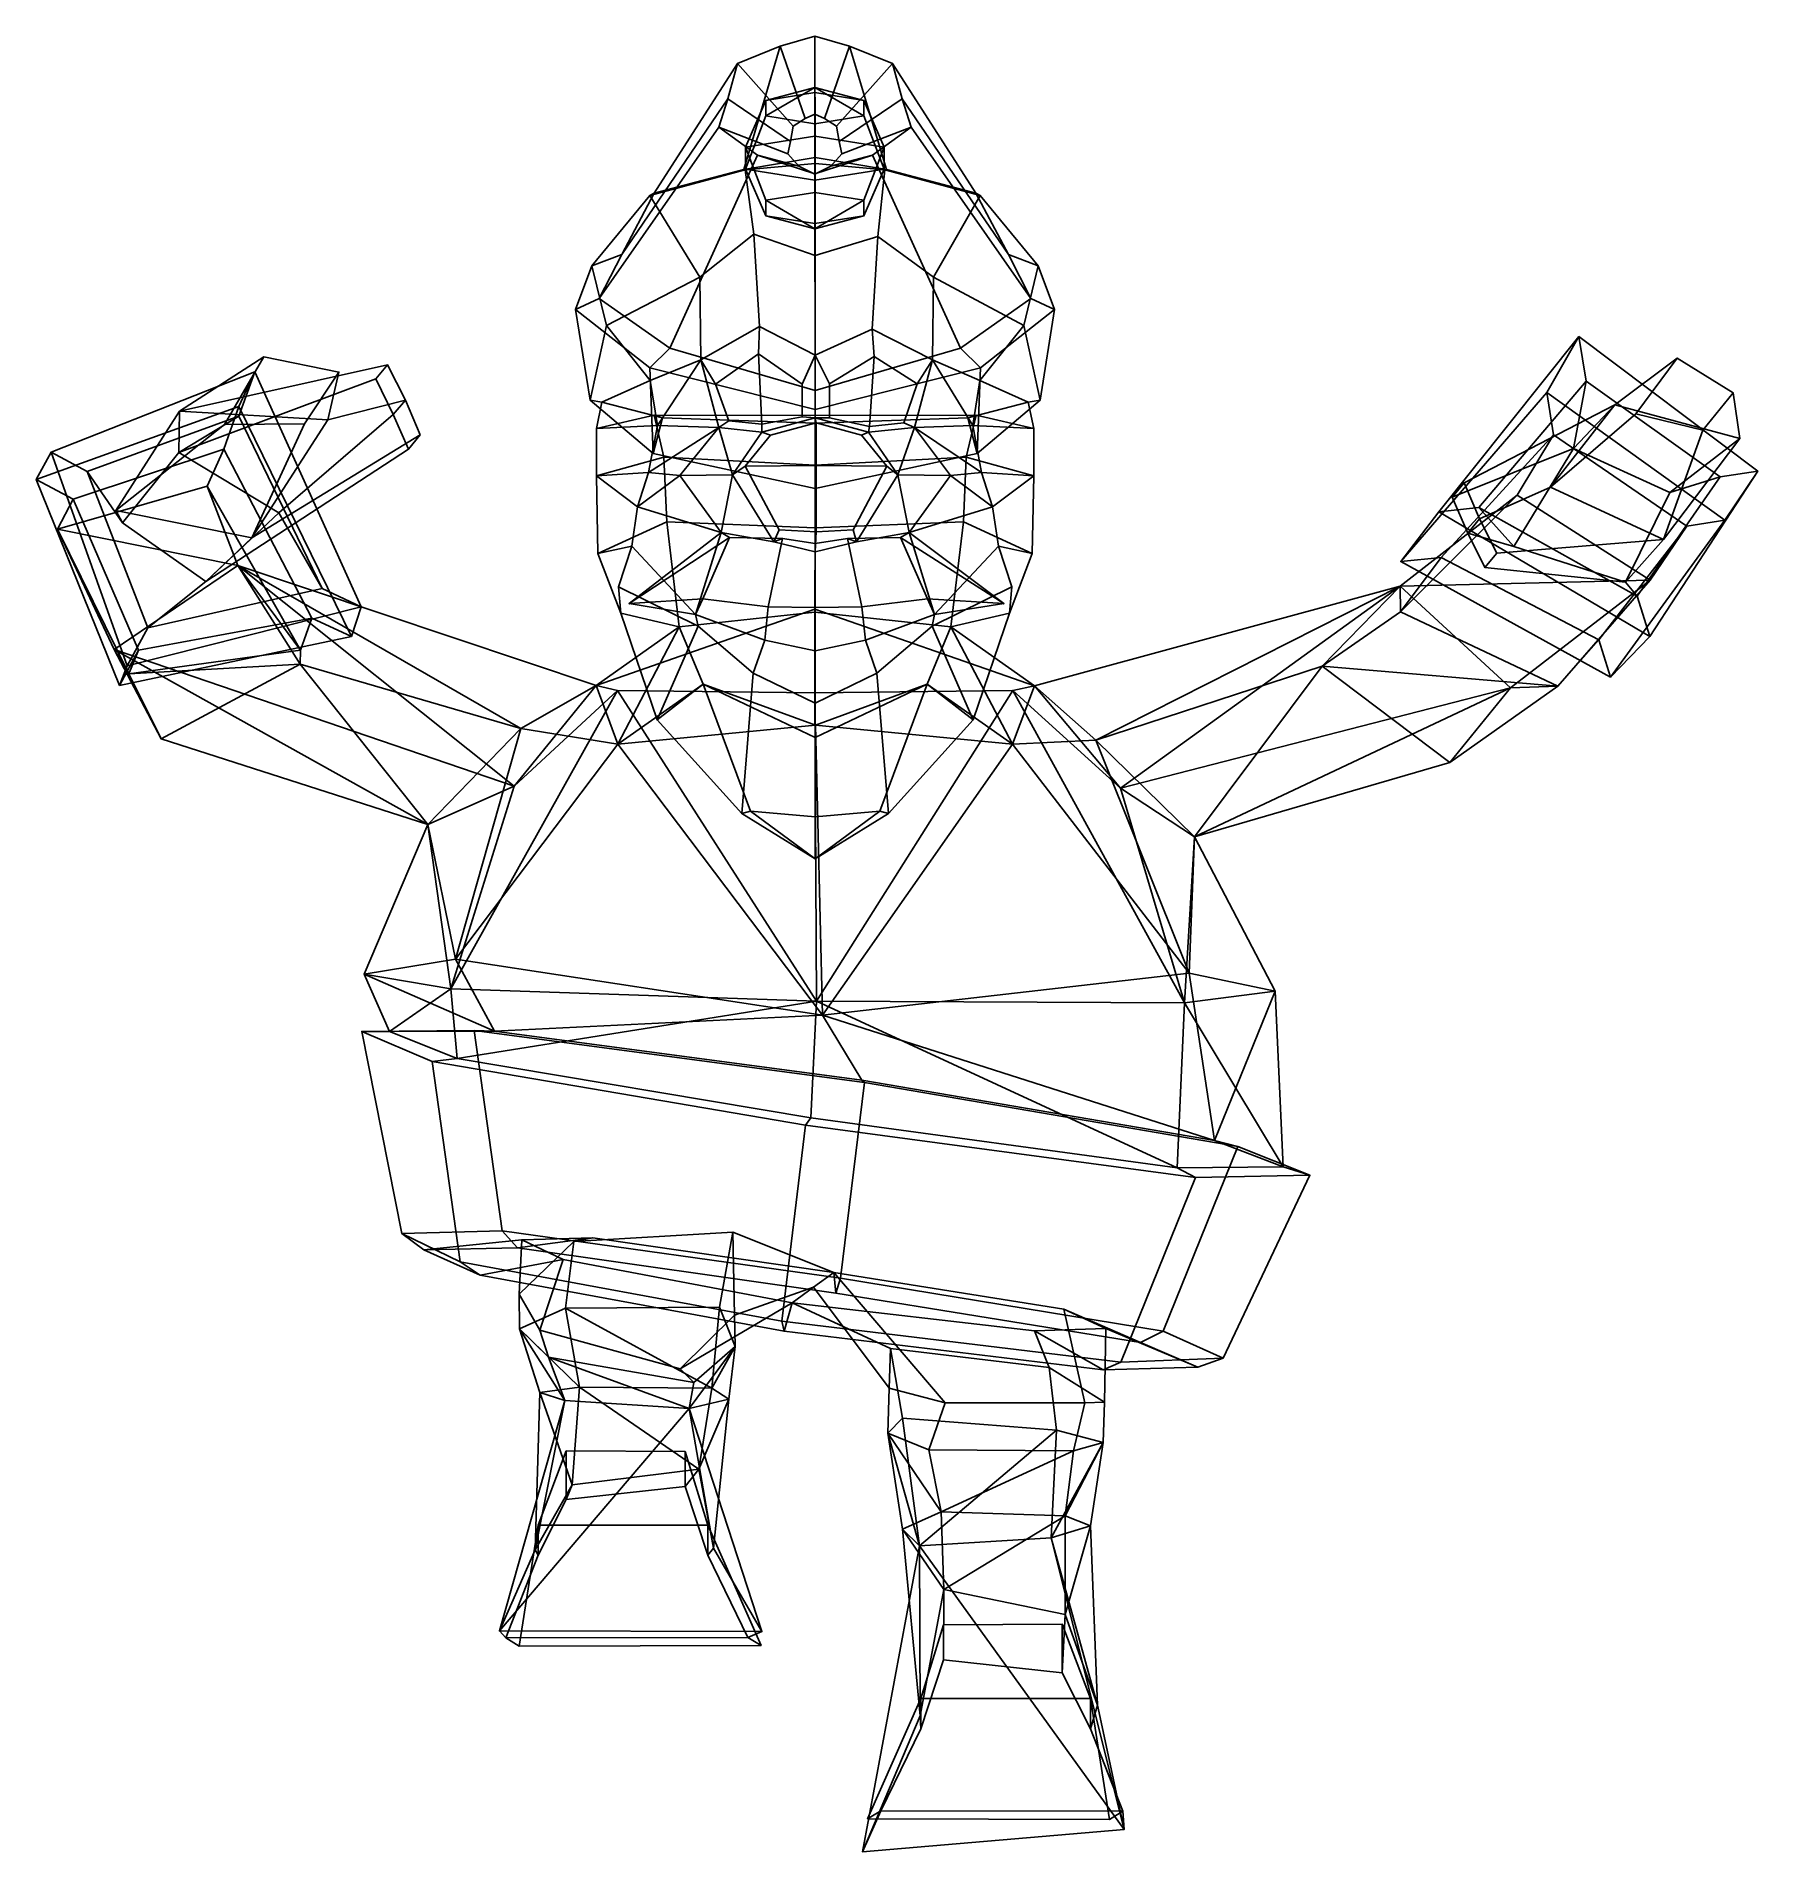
# Model space of a CAD drawing. Extents: x -218 to 260, y -164 to 340.
import ezdxf

# ---------------------------------------------------------------- set-up
doc = ezdxf.new("R2010")
doc.units = 0

msp = doc.modelspace()

# ---------------------------------------------------------------- linework, layer by layer
for p in [(-53.286697, 182.715759, 96.495125), (50.719872, 182.715759, 96.495125)]:
    msp.add_point(p)
for points in [[(-1.687132, 306.591675, 85.704926), (-1.715126, 340.285675, 20.460114), (-11.341634, 337.507446, 18.911295), (-21.475395, 303.33551, 79.020805)], [(-1.766956, 318.641541, -38.143219), (-4.462379, 317.429871, -37.78508), (-11.341634, 337.507446, 18.911295), (-1.715126, 340.285675, 20.460114)], [(-1.766956, 318.641541, -38.143219), (-1.715126, 340.285675, 20.460114), (7.911381, 337.507446, 18.911297), (0.928465, 317.429871, -37.78508)], [(-1.687132, 306.591675, 85.704926), (18.101128, 303.33551, 79.020805), (7.911381, 337.507446, 18.911297), (-1.715126, 340.285675, 20.460114)], [(-46.335701, 296.71402, 67.868622), (-21.475395, 303.33551, 79.020805), (-11.341634, 337.507446, 18.911295), (-23.271992, 332.746887, 16.257385)], [(-4.462379, 317.429871, -37.78508), (-7.80288, 315.353668, -37.171406), (-23.271992, 332.746887, 16.257385), (-11.341634, 337.507446, 18.911295)], [(0.928465, 317.429871, -37.78508), (7.911381, 337.507446, 18.911297), (19.84174, 332.746887, 16.257391), (4.268965, 315.353668, -37.171402)], [(42.961441, 296.713989, 67.868622), (19.84174, 332.746887, 16.257391), (7.911381, 337.507446, 18.911297), (18.101128, 303.33551, 79.020805)], [(-55.376232, 279.659058, 45.34457), (-46.335701, 296.71402, 67.868622), (-23.271992, 332.746887, 16.257385), (-25.950621, 322.941742, 10.791231)], [(-7.80288, 315.353668, -37.171406), (-8.552896, 311.077393, -35.907413), (-25.950621, 322.941742, 10.791231), (-23.271992, 332.746887, 16.257385)], [(4.268965, 315.353668, -37.171402), (19.84174, 332.746887, 16.257391), (22.520363, 322.941742, 10.791238), (5.018979, 311.077393, -35.90741)], [(52.001972, 279.659027, 45.344574), (22.520363, 322.941742, 10.791238), (19.84174, 332.746887, 16.257391), (42.961441, 296.713989, 67.868622)], [(-61.646172, 267.488647, 25.585896), (-55.376232, 279.659058, 45.34457), (-25.950621, 322.941742, 10.791231), (-28.402979, 315.032501, 6.381999)], [(-8.552896, 311.077393, -35.907413), (-9.239557, 307.62796, -34.887825), (-28.402979, 315.032501, 6.381999), (-25.950621, 322.941742, 10.791231)], [(-1.756973, 312.545929, -23.859234), (-1.756971, 324.633881, -33.961426), (-15.36586, 322.479614, -41.108032), (-21.002869, 309.499329, -33.966038)], [(-1.756971, 324.633881, -33.961426), (-1.756967, 326.071564, -49.986771), (-15.36586, 322.479614, -41.108032)], [(-15.36586, 322.479614, -41.108032), (-1.756967, 326.071564, -49.986771), (-15.365856, 318.171082, -55.40123)], [(-1.756967, 326.071564, -49.986771), (-1.756964, 316.016785, -62.547882), (-15.365856, 318.171082, -55.40123)], [(-1.756973, 312.545929, -23.859234), (17.488924, 309.499329, -33.966026), (11.851954, 322.479614, -41.108021), (-1.756971, 324.633881, -33.961426)], [(-1.756971, 324.633881, -33.961426), (11.851954, 322.479614, -41.108021), (-1.756967, 326.071564, -49.986771)], [(-1.756967, 326.071564, -49.986771), (11.851957, 318.171051, -55.401222), (-1.756964, 316.016785, -62.547882)], [(11.851954, 322.479614, -41.108021), (11.851957, 318.171051, -55.401222), (-1.756967, 326.071564, -49.986771)], [(5.018979, 311.077393, -35.90741), (22.520363, 322.941742, 10.791238), (24.972725, 315.032471, 6.382006), (5.70564, 307.62796, -34.887821)], [(58.271912, 267.488647, 25.585897), (24.972725, 315.032471, 6.382006), (22.520363, 322.941742, 10.791238), (52.001972, 279.659027, 45.344574)], [(-21.002869, 309.499329, -33.966038), (-15.36586, 322.479614, -41.108032), (-15.365856, 318.171082, -55.40123), (-21.002865, 303.406097, -54.179752)], [(-15.365856, 318.171082, -55.40123), (-1.756964, 316.016785, -62.547882), (-1.756963, 300.359497, -64.286575), (-21.002865, 303.406097, -54.179752)], [(11.851957, 318.171051, -55.401222), (17.488928, 303.406097, -54.179741), (-1.756963, 300.359497, -64.286575), (-1.756964, 316.016785, -62.547882)], [(17.488924, 309.499329, -33.966026), (17.488928, 303.406097, -54.179741), (11.851957, 318.171051, -55.401222), (11.851954, 322.479614, -41.108021)], [(-42.058262, 253.667389, 8.971637), (-61.646172, 267.488647, 25.585896), (-28.402979, 315.032501, 6.381999), (-17.68532, 307.300995, 2.071886)], [(-9.239557, 307.62796, -34.887825), (-6.238613, 304.256042, -33.891129), (-17.68532, 307.300995, 2.071886), (-28.402979, 315.032501, 6.381999)], [(5.70564, 307.62796, -34.887821), (24.972725, 315.032471, 6.382006), (14.255054, 307.300995, 2.071891), (2.704692, 304.256042, -33.891125)], [(38.683987, 253.667358, 8.971639), (14.255054, 307.300995, 2.071891), (24.972725, 315.032471, 6.382006), (58.271912, 267.488647, 25.585897)], [(-1.756973, 312.545929, -23.859234), (-21.002869, 309.499329, -33.966038), (-15.365862, 294.734375, -32.744499), (-1.756972, 296.888641, -25.597895)], [(-21.002869, 309.499329, -33.966038), (-21.002865, 303.406097, -54.179752), (-15.365858, 290.425842, -47.037697), (-15.365862, 294.734375, -32.744499)], [(-1.756973, 312.545929, -23.859234), (-1.756972, 296.888641, -25.597895), (11.85195, 294.734375, -32.744492), (17.488924, 309.499329, -33.966026)], [(17.488924, 309.499329, -33.966026), (11.85195, 294.734375, -32.744492), (11.851954, 290.425842, -47.037689), (17.488928, 303.406097, -54.179741)], [(-21.086731, 303.213684, 84.419289), (-21.475395, 303.33551, 79.020805), (-46.335701, 296.71402, 67.868622), (-47.578053, 296.088531, 73.165199)], [(-18.729906, 285.362091, 96.737419), (-21.086731, 303.213684, 84.419289), (-47.578053, 296.088531, 73.165199), (-33.670643, 273.378052, 89.815987)], [(-1.687135, 241.938934, -6.619589), (-42.058262, 253.667389, 8.971637), (-17.68532, 307.300995, 2.071886), (-1.715133, 302.092377, -0.831815)], [(-1.687132, 304.957825, 90.328354), (-1.687132, 306.591675, 85.704926), (-21.475395, 303.33551, 79.020805), (-21.086731, 303.213684, 84.419289)], [(-1.687135, 279.398163, 103.923897), (-1.687132, 304.957825, 90.328354), (-21.086731, 303.213684, 84.419289), (-18.729906, 285.362091, 96.737419)], [(-15.365858, 290.425842, -47.037697), (-21.002865, 303.406097, -54.179752), (-1.756963, 300.359497, -64.286575), (-1.756966, 288.271545, -54.184349)], [(-6.238613, 304.256042, -33.891129), (-1.766961, 301.984436, -33.219692), (-1.715133, 302.092377, -0.831815), (-17.68532, 307.300995, 2.071886)], [(2.704692, 304.256042, -33.891125), (14.255054, 307.300995, 2.071891), (-1.715133, 302.092377, -0.831815), (-1.766961, 301.984436, -33.219692)], [(11.851954, 290.425842, -47.037689), (-1.756966, 288.271545, -54.184349), (-1.756963, 300.359497, -64.286575), (17.488928, 303.406097, -54.179741)], [(-1.687135, 241.938934, -6.619589), (-1.715133, 302.092377, -0.831815), (14.255054, 307.300995, 2.071891), (38.683987, 253.667358, 8.971639)], [(-1.687135, 279.398163, 103.923897), (15.759361, 284.651947, 97.121712), (17.712463, 303.213684, 84.419289), (-1.687132, 304.957825, 90.328354)], [(-1.687132, 304.957825, 90.328354), (17.712463, 303.213684, 84.419289), (18.101128, 303.33551, 79.020805), (-1.687132, 306.591675, 85.704926)], [(15.759361, 284.651947, 97.121712), (31.168413, 273.378052, 89.815994), (44.203793, 296.088531, 73.165207), (17.712463, 303.213684, 84.419289)], [(17.712463, 303.213684, 84.419289), (44.203793, 296.088531, 73.165207), (42.961441, 296.713989, 67.868622), (18.101128, 303.33551, 79.020805)], [(-47.578053, 296.088531, 73.165199), (-46.335701, 296.71402, 67.868622), (-55.376232, 279.659058, 45.34457), (-63.674911, 276.497284, 48.250599)], [(-33.670643, 273.378052, 89.815987), (-47.578053, 296.088531, 73.165199), (-63.674911, 276.497284, 48.250599), (-59.62785, 259.970612, 75.397034)], [(-1.756972, 296.888641, -25.597895), (-15.365862, 294.734375, -32.744499), (-1.756979, 286.833862, -38.158947)], [(-15.365862, 294.734375, -32.744499), (-15.365858, 290.425842, -47.037697), (-1.756979, 286.833862, -38.158947)], [(-1.756972, 296.888641, -25.597895), (-1.756979, 286.833862, -38.158947), (11.85195, 294.734375, -32.744492)], [(11.85195, 294.734375, -32.744492), (-1.756979, 286.833862, -38.158947), (11.851954, 290.425842, -47.037689)], [(31.168413, 273.378052, 89.815994), (56.253586, 259.970612, 75.397034), (60.300648, 276.497284, 48.250603), (44.203793, 296.088531, 73.165207)], [(44.203793, 296.088531, 73.165207), (60.300648, 276.497284, 48.250603), (52.001972, 279.659027, 45.344574), (42.961441, 296.713989, 67.868622)], [(-1.756979, 286.833862, -38.158947), (-15.365858, 290.425842, -47.037697), (-1.756966, 288.271545, -54.184349)], [(-1.756979, 286.833862, -38.158947), (-1.756966, 288.271545, -54.184349), (11.851954, 290.425842, -47.037689)], [(-18.729906, 285.362091, 96.737419), (-33.670643, 273.378052, 89.815987), (-33.377934, 250.414246, 93.937279), (-17.161217, 259.695068, 104.970474)], [(-1.687135, 279.398163, 103.923897), (-18.729906, 285.362091, 96.737419), (-17.161217, 259.695068, 104.970474), (-1.687136, 251.754517, 107.722641)], [(-1.687135, 279.398163, 103.923897), (-1.687136, 251.754517, 107.722641), (14.190666, 258.907074, 105.047333), (15.759361, 284.651947, 97.121712)], [(15.759361, 284.651947, 97.121712), (14.190666, 258.907074, 105.047333), (30.875698, 250.414246, 93.937279), (31.168413, 273.378052, 89.815994)], [(-63.674911, 276.497284, 48.250599), (-55.376232, 279.659058, 45.34457), (-61.646172, 267.488647, 25.585896), (-68.2006, 264.396729, 25.373734)], [(60.300648, 276.497284, 48.250603), (64.82634, 264.396729, 25.373735), (58.271912, 267.488647, 25.585897), (52.001972, 279.659027, 45.344574)], [(-59.62785, 259.970612, 75.397034), (-63.674911, 276.497284, 48.250599), (-68.2006, 264.396729, 25.373734), (-64.201271, 239.235718, 43.727596)], [(-47.462311, 244.637177, 78.021584), (-33.377934, 250.414246, 93.937279), (-33.670643, 273.378052, 89.815987), (-59.62785, 259.970612, 75.397034)], [(44.088039, 244.637177, 78.021584), (56.253586, 259.970612, 75.397034), (31.168413, 273.378052, 89.815994), (30.875698, 250.414246, 93.937279)], [(56.253586, 259.970612, 75.397034), (60.827, 239.235687, 43.7276), (64.82634, 264.396729, 25.373735), (60.300648, 276.497284, 48.250603)], [(-68.2006, 264.396729, 25.373734), (-61.646172, 267.488647, 25.585896), (-42.058262, 253.667389, 8.971637), (-47.586979, 248.218109, 7.589859)], [(64.82634, 264.396729, 25.373735), (44.212708, 248.218109, 7.589861), (38.683987, 253.667358, 8.971639), (58.271912, 267.488647, 25.585897)], [(-64.201271, 239.235718, 43.727596), (-68.2006, 264.396729, 25.373734), (-47.586979, 248.218109, 7.589859), (-46.69165, 224.38092, 22.030504)], [(60.827, 239.235687, 43.7276), (43.317383, 224.38092, 22.030506), (44.212708, 248.218109, 7.589861), (64.82634, 264.396729, 25.373735)], [(-59.62785, 259.970612, 75.397034), (-64.201271, 239.235718, 43.727596), (-60.895725, 238.655579, 42.164768), (-47.462311, 244.637177, 78.021584)], [(-17.420065, 252.048279, 104.469688), (-17.161217, 259.695068, 104.970474), (-33.377934, 250.414246, 93.937279), (-29.357197, 243.679565, 94.654114)], [(-17.420065, 252.048279, 104.469688), (-5.272191, 243.676392, 106.095718), (-1.687136, 251.754517, 107.722641), (-17.161217, 259.695068, 104.970474)], [(14.697537, 251.353149, 104.268639), (14.190666, 258.907074, 105.047333), (-1.687136, 251.754517, 107.722641), (2.351057, 243.795654, 106.276031)], [(14.697537, 251.353149, 104.268639), (26.616882, 243.799072, 92.15062), (30.875698, 250.414246, 93.937279), (14.190666, 258.907074, 105.047333)], [(56.253586, 259.970612, 75.397034), (44.088039, 244.637177, 78.021584), (57.521461, 238.655579, 42.164768), (60.827, 239.235687, 43.7276)], [(-47.586979, 248.218109, 7.589859), (-42.058262, 253.667389, 8.971637), (-1.687135, 241.938934, -6.619589), (-1.687136, 236.59259, -8.90219)], [(44.212708, 248.218109, 7.589861), (-1.687136, 236.59259, -8.90219), (-1.687135, 241.938934, -6.619589), (38.683987, 253.667358, 8.971639)], [(160.968811, 194.402069, 110.391228), (171.558395, 208.236938, 138.564255), (210.459595, 256.894684, 100.555885), (201.54126, 241.37677, 73.553635)], [(171.558395, 208.236938, 138.564255), (182.617386, 209.375061, 134.216278), (212.494049, 244.536987, 105.888794), (210.459595, 256.894684, 100.555885)], [(260.098267, 219.53418, 102.68737), (250.955292, 205.883911, 73.928169), (201.54126, 241.37677, 73.553635), (210.459595, 256.894684, 100.555885)], [(260.098267, 219.53418, 102.68737), (210.459595, 256.894684, 100.555885), (212.494049, 244.536987, 105.888794), (249.693039, 217.933563, 107.036819)], [(-213.895554, 224.739502, 119.678452), (-157.303757, 247.123322, 107.002357), (-161.723251, 237.421051, 76.411545), (-217.976364, 217.173462, 87.692238)], [(-213.895554, 224.739502, 119.678452), (-203.830399, 219.411377, 119.90799), (-161.757416, 234.772156, 110.594795), (-157.303757, 247.123322, 107.002357)], [(-165.709656, 232.43457, 202.710129), (-154.778625, 251.24469, 204.209198), (-178.208557, 236.148804, 141.011551), (-195.921844, 208.563538, 156.656265)], [(-120.468491, 249.078918, 137.941711), (-123.70636, 245.116058, 126.055832), (-178.418884, 224.663391, 107.430664), (-178.208557, 236.148804, 141.011551)], [(-133.927353, 246.998199, 201.129684), (-137.014755, 233.717651, 148.072495), (-178.208557, 236.148804, 141.011551), (-154.778625, 251.24469, 204.209198)], [(-115.488533, 239.259888, 140.78363), (-120.468491, 249.078918, 137.941711), (-178.208557, 236.148804, 141.011551), (-137.014755, 233.717651, 148.072495)], [(-143.454544, 232.639709, 209.918976), (-133.927353, 246.998199, 201.129684), (-154.778625, 251.24469, 204.209198), (-165.709656, 232.43457, 202.710129)], [(-127.793839, 181.85672, 120.964905), (-157.303757, 247.123322, 107.002357), (-161.757416, 234.772156, 110.594795), (-138.601837, 186.924438, 120.882576)], [(-130.46788, 173.590057, 88.999718), (-161.723251, 237.421051, 76.411545), (-157.303757, 247.123322, 107.002357), (-127.793839, 181.85672, 120.964905)], [(-115.488533, 239.259888, 140.78363), (-118.841316, 235.253052, 128.923874), (-123.70636, 245.116058, 126.055832), (-120.468491, 249.078918, 137.941711)], [(-46.69165, 224.38092, 22.030504), (-47.586979, 248.218109, 7.589859), (-1.687136, 236.59259, -8.90219), (-1.687137, 214.721069, 4.780953)], [(-45.489559, 232.209656, 78.655991), (-33.377934, 250.414246, 93.937279), (-47.462311, 244.637177, 78.021584)], [(-28.447666, 231.649048, 98.549278), (-33.377934, 250.414246, 93.937279), (-45.489559, 232.209656, 78.655991)], [(-25.610195, 233.489746, 97.547935), (-29.357197, 243.679565, 94.654114), (-33.377934, 250.414246, 93.937279), (-28.447666, 231.649048, 98.549278)], [(-16.520708, 232.555176, 102.64016), (-17.420065, 252.048279, 104.469688), (-29.357197, 243.679565, 94.654114), (-25.610195, 233.489746, 97.547935)], [(-5.272191, 243.676392, 106.095718), (-17.420065, 252.048279, 104.469688), (-16.520708, 232.555176, 102.64016), (-5.272191, 234.559143, 106.939919)], [(-5.272191, 234.559143, 106.939919), (-1.687136, 234.311707, 110.144325), (-1.687136, 251.754517, 107.722641), (-5.272191, 243.676392, 106.095718)], [(43.317383, 224.38092, 22.030506), (-1.687137, 214.721069, 4.780953), (-1.687136, 236.59259, -8.90219), (44.212708, 248.218109, 7.589861)], [(2.351057, 234.291046, 107.318275), (2.351057, 243.795654, 106.276031), (-1.687136, 251.754517, 107.722641), (-1.687136, 234.311707, 110.144325)], [(2.351057, 243.795654, 106.276031), (2.351057, 234.291046, 107.318275), (13.380524, 231.94281, 102.009949), (14.697537, 251.353149, 104.268639)], [(13.380524, 231.94281, 102.009949), (22.942848, 232.938843, 95.723228), (26.616882, 243.799072, 92.15062), (14.697537, 251.353149, 104.268639)], [(22.942848, 232.938843, 95.723228), (25.945433, 231.649048, 98.549278), (30.875698, 250.414246, 93.937279), (26.616882, 243.799072, 92.15062)], [(25.945433, 231.649048, 98.549278), (42.115284, 232.209656, 78.655991), (30.875698, 250.414246, 93.937279)], [(42.115284, 232.209656, 78.655991), (44.088039, 244.637177, 78.021584), (30.875698, 250.414246, 93.937279)], [(226.230789, 235.434296, 209.103409), (237.696625, 250.894409, 199.521576), (220.402451, 237.927551, 133.920044), (202.590057, 215.022034, 164.09874)], [(253.252228, 241.274841, 187.645493), (255.149323, 228.545288, 129.011658), (220.402451, 237.927551, 133.920044), (237.696625, 250.894409, 199.521576)], [(244.88945, 230.855957, 206.849945), (253.252228, 241.274841, 187.645493), (237.696625, 250.894409, 199.521576), (226.230789, 235.434296, 209.103409)], [(-118.841316, 235.253052, 128.923874), (-150.625778, 207.946472, 106.671082), (-178.418884, 224.663391, 107.430664), (-123.70636, 245.116058, 126.055832)], [(-143.454544, 232.639709, 209.918976), (-158.154449, 201.000183, 150.40744), (-137.014755, 233.717651, 148.072495), (-133.927353, 246.998199, 201.129684)], [(-47.462311, 244.637177, 78.021584), (-60.895725, 238.655579, 42.164768), (-62.400135, 231.393494, 42.462151), (-45.489559, 232.209656, 78.655991)], [(44.088039, 244.637177, 78.021584), (42.115284, 232.209656, 78.655991), (59.025864, 231.393494, 42.462151), (57.521461, 238.655579, 42.164768)], [(192.401978, 198.583801, 120.211472), (208.94281, 225.773956, 105.074013), (212.494049, 244.536987, 105.888794), (182.617386, 209.375061, 134.216278)], [(235.663422, 213.594971, 103.262314), (249.693039, 217.933563, 107.036819), (212.494049, 244.536987, 105.888794), (208.94281, 225.773956, 105.074013)], [(-217.976364, 217.173462, 87.692238), (-161.723251, 237.421051, 76.411545), (-165.901459, 225.596436, 79.841393), (-207.777237, 211.730042, 87.936005)], [(-130.46788, 173.590057, 88.999718), (-141.482941, 178.712341, 88.926514), (-165.901459, 225.596436, 79.841393), (-161.723251, 237.421051, 76.411545)], [(-111.341789, 229.560242, 143.843399), (-115.488533, 239.259888, 140.78363), (-137.014755, 233.717651, 148.072495), (-158.154449, 201.000183, 150.40744)], [(-111.341789, 229.560242, 143.843399), (-114.599716, 225.581726, 131.925079), (-118.841316, 235.253052, 128.923874), (-115.488533, 239.259888, 140.78363)], [(-64.201271, 239.235718, 43.727596), (-46.69165, 224.38092, 22.030504), (-44.105522, 234.35321, 16.610006), (-60.895725, 238.655579, 42.164768)], [(-62.400135, 231.393494, 42.462151), (-60.895725, 238.655579, 42.164768), (-44.105522, 234.35321, 16.610006), (-46.417885, 235.072876, 12.67251)], [(60.827, 239.235687, 43.7276), (57.521461, 238.655579, 42.164768), (40.731255, 234.35321, 16.610006), (43.317383, 224.38092, 22.030506)], [(59.025864, 231.393494, 42.462151), (43.04361, 235.072876, 12.67251), (40.731255, 234.35321, 16.610006), (57.521461, 238.655579, 42.164768)], [(160.968811, 194.402069, 110.391228), (201.54126, 241.37677, 73.553635), (203.408417, 229.57251, 78.673805), (172.232239, 195.5242, 105.980965)], [(178.559174, 216.303528, 169.865417), (220.402451, 237.927551, 133.920044), (208.94281, 225.773956, 105.074013), (175.252594, 212.316833, 158.00647)], [(182.817795, 206.234222, 172.989975), (202.590057, 215.022034, 164.09874), (220.402451, 237.927551, 133.920044), (178.559174, 216.303528, 169.865417)], [(250.955292, 205.883911, 73.928169), (240.403809, 204.222534, 78.357437), (203.408417, 229.57251, 78.673805), (201.54126, 241.37677, 73.553635)], [(255.149323, 228.545288, 129.011658), (235.663422, 213.594971, 103.262314), (208.94281, 225.773956, 105.074013), (220.402451, 237.927551, 133.920044)], [(244.88945, 230.855957, 206.849945), (233.899002, 200.50354, 145.885071), (255.149323, 228.545288, 129.011658), (253.252228, 241.274841, 187.645493)], [(-194.034424, 205.194458, 117.752853), (-178.418884, 224.663391, 107.430664), (-161.757416, 234.772156, 110.594795), (-203.830399, 219.411377, 119.90799)], [(-195.921844, 208.563538, 156.656265), (-178.208557, 236.148804, 141.011551), (-178.418884, 224.663391, 107.430664), (-194.034424, 205.194458, 117.752853)], [(-143.454544, 232.639709, 209.918976), (-165.709656, 232.43457, 202.710129), (-195.921844, 208.563538, 156.656265), (-158.154449, 201.000183, 150.40744)], [(-150.625778, 207.946472, 106.671082), (-138.601837, 186.924438, 120.882576), (-161.757416, 234.772156, 110.594795), (-178.418884, 224.663391, 107.430664)], [(-114.599716, 225.581726, 131.925079), (-170.87587, 188.856506, 118.089111), (-150.625778, 207.946472, 106.671082), (-118.841316, 235.253052, 128.923874)], [(-62.421917, 218.199585, 44.641083), (-62.400135, 231.393494, 42.462151), (-46.417885, 235.072876, 12.67251), (-43.673107, 223.375824, 11.188781)], [(-45.489559, 232.209656, 78.655991), (-62.400135, 231.393494, 42.462151), (-62.421917, 218.199585, 44.641083), (-47.931328, 219.110474, 78.504814)], [(-47.931328, 219.110474, 78.504814), (-28.447666, 231.649048, 98.549278), (-45.489559, 232.209656, 78.655991)], [(-46.69165, 224.38092, 22.030504), (-1.687137, 214.721069, 4.780953), (-1.687136, 232.789825, -0.154253), (-44.105522, 234.35321, 16.610006)], [(-46.417885, 235.072876, 12.67251), (-44.105522, 234.35321, 16.610006), (-1.687136, 232.789825, -0.154253), (-1.687136, 234.998718, -2.405132)], [(-43.673107, 223.375824, 11.188781), (-46.417885, 235.072876, 12.67251), (-1.687136, 234.998718, -2.405132), (-1.687136, 221.122498, -0.945824)], [(-16.520708, 232.555176, 102.64016), (-25.610195, 233.489746, 97.547935), (-28.447666, 231.649048, 98.549278), (-16.487816, 230.368134, 104.835991)], [(-1.428753, 221.108459, 128.666168), (-1.428753, 232.925354, 124.536148), (-14.051628, 229.491089, 121.01963), (-21.127956, 220.926758, 122.216965)], [(-16.520708, 232.555176, 102.64016), (-16.487816, 230.368134, 104.835991), (-1.687136, 234.311707, 110.144325), (-5.272191, 234.559143, 106.939919)], [(-1.428753, 232.925354, 124.536148), (-1.687136, 234.311707, 110.144325), (-16.487816, 230.368134, 104.835991), (-14.051628, 229.491089, 121.01963)], [(43.317383, 224.38092, 22.030506), (40.731255, 234.35321, 16.610006), (-1.687136, 232.789825, -0.154253), (-1.687137, 214.721069, 4.780953)], [(43.04361, 235.072876, 12.67251), (-1.687136, 234.998718, -2.405132), (-1.687136, 232.789825, -0.154253), (40.731255, 234.35321, 16.610006)], [(40.298836, 223.375824, 11.188781), (-1.687136, 221.122498, -0.945824), (-1.687136, 234.998718, -2.405132), (43.04361, 235.072876, 12.67251)], [(-1.428753, 232.925354, 124.536148), (11.194118, 229.491089, 121.01963), (13.113543, 230.368134, 104.835991), (-1.687136, 234.311707, 110.144325)], [(13.380524, 231.94281, 102.009949), (2.351057, 234.291046, 107.318275), (-1.687136, 234.311707, 110.144325), (13.113543, 230.368134, 104.835991)], [(-1.428753, 221.108459, 128.666168), (18.270447, 220.926758, 122.216965), (11.194118, 229.491089, 121.01963), (-1.428753, 232.925354, 124.536148)], [(13.380524, 231.94281, 102.009949), (13.113543, 230.368134, 104.835991), (25.945433, 231.649048, 98.549278), (22.942848, 232.938843, 95.723228)], [(44.55706, 219.110474, 78.504814), (42.115284, 232.209656, 78.655991), (25.945433, 231.649048, 98.549278)], [(59.047649, 218.199585, 44.641083), (40.298836, 223.375824, 11.188781), (43.04361, 235.072876, 12.67251), (59.025864, 231.393494, 42.462151)], [(42.115284, 232.209656, 78.655991), (44.55706, 219.110474, 78.504814), (59.047649, 218.199585, 44.641083), (59.025864, 231.393494, 42.462151)], [(244.88945, 230.855957, 206.849945), (226.230789, 235.434296, 209.103409), (202.590057, 215.022034, 164.09874), (233.899002, 200.50354, 145.885071)], [(-111.341789, 229.560242, 143.843399), (-158.154449, 201.000183, 150.40744), (-170.87587, 188.856506, 118.089111), (-114.599716, 225.581726, 131.925079)], [(-39.277351, 218.293762, 101.72583), (-28.447666, 231.649048, 98.549278), (-47.931328, 219.110474, 78.504814)], [(-39.277351, 218.293762, 101.72583), (-24.645592, 218.447083, 104.760262), (-28.447666, 231.649048, 98.549278)], [(-24.645592, 218.447083, 104.760262), (-16.487816, 230.368134, 104.835991), (-28.447666, 231.649048, 98.549278)], [(-21.127956, 220.926758, 122.216965), (-14.051628, 229.491089, 121.01963), (-16.487816, 230.368134, 104.835991), (-24.645592, 218.447083, 104.760262)], [(18.270447, 220.926758, 122.216965), (21.27132, 218.447083, 104.760262), (13.113543, 230.368134, 104.835991), (11.194118, 229.491089, 121.01963)], [(21.27132, 218.447083, 104.760262), (25.945433, 231.649048, 98.549278), (13.113543, 230.368134, 104.835991)], [(35.90308, 218.293762, 101.72583), (25.945433, 231.649048, 98.549278), (21.27132, 218.447083, 104.760262)], [(35.90308, 218.293762, 101.72583), (44.55706, 219.110474, 78.504814), (25.945433, 231.649048, 98.549278)], [(193.256958, 212.852417, 48.266041), (160.906403, 180.41864, 75.188042), (172.232239, 195.5242, 105.980965), (203.408417, 229.57251, 78.673805)], [(240.403809, 204.222534, 78.357437), (230.273163, 189.26947, 47.080212), (193.256958, 212.852417, 48.266041), (203.408417, 229.57251, 78.673805)], [(233.899002, 200.50354, 145.885071), (223.416641, 188.664001, 116.554047), (235.663422, 213.594971, 103.262314), (255.149323, 228.545288, 129.011658)], [(-194.880325, 159.993744, 99.508675), (-192.736588, 165.407349, 133.179916), (-213.895554, 224.739502, 119.678452), (-217.976364, 217.173462, 87.692238)], [(-192.736588, 165.407349, 133.179916), (-187.025375, 176.012451, 129.887497), (-203.830399, 219.411377, 119.90799), (-213.895554, 224.739502, 119.678452)], [(-207.777237, 211.730042, 87.936005), (-165.901459, 225.596436, 79.841393), (-170.531738, 215.344208, 45.480099), (-212.081635, 203.352844, 53.067898)], [(-170.531738, 215.344208, 45.480099), (-165.901459, 225.596436, 79.841393), (-141.482941, 178.712341, 88.926514), (-144.625061, 169.756256, 54.075775)], [(-61.985561, 196.645325, 46.003769), (-62.421917, 218.199585, 44.641083), (-43.673107, 223.375824, 11.188781), (-42.88039, 205.388153, 14.099627)], [(-42.88039, 205.388153, 14.099627), (-43.673107, 223.375824, 11.188781), (-1.687136, 221.122498, -0.945824), (-1.687136, 203.762451, 3.485335)], [(39.506119, 205.388153, 14.099627), (-1.687136, 203.762451, 3.485335), (-1.687136, 221.122498, -0.945824), (40.298836, 223.375824, 11.188781)], [(58.611298, 196.645325, 46.003769), (39.506119, 205.388153, 14.099627), (40.298836, 223.375824, 11.188781), (59.047649, 218.199585, 44.641083)], [(179.61673, 202.279999, 161.07077), (175.252594, 212.316833, 158.00647), (208.94281, 225.773956, 105.074013), (192.401978, 198.583801, 120.211472)], [(-194.880325, 159.993744, 99.508675), (-217.976364, 217.173462, 87.692238), (-207.777237, 211.730042, 87.936005), (-189.579727, 169.805786, 96.460663)], [(-170.87587, 188.856506, 118.089111), (-194.034424, 205.194458, 117.752853), (-203.830399, 219.411377, 119.90799), (-187.025375, 176.012451, 129.887497)], [(-47.931328, 219.110474, 78.504814), (-62.421917, 218.199585, 44.641083), (-50.997402, 209.587097, 77.948036)], [(-52.603146, 198.657227, 78.12674), (-50.997402, 209.587097, 77.948036), (-62.421917, 218.199585, 44.641083), (-61.985561, 196.645325, 46.003769)], [(-50.997402, 209.587097, 77.948036), (-39.277351, 218.293762, 101.72583), (-47.931328, 219.110474, 78.504814)], [(-27.780731, 202.480408, 98.608398), (-39.277351, 218.293762, 101.72583), (-50.997402, 209.587097, 77.948036)], [(-27.780731, 202.480408, 98.608398), (-24.645592, 218.447083, 104.760262), (-39.277351, 218.293762, 101.72583)], [(-13.153597, 199.860046, 104.511536), (-24.645592, 218.447083, 104.760262), (-27.780731, 202.480408, 98.608398)], [(-11.703629, 203.178772, 117.381271), (-21.127956, 220.926758, 122.216965), (-24.645592, 218.447083, 104.760262), (-13.153597, 199.860046, 104.511536)], [(-1.428753, 202.657288, 122.611298), (-1.428753, 221.108459, 128.666168), (-21.127956, 220.926758, 122.216965), (-11.703629, 203.178772, 117.381271)], [(-1.428753, 202.657288, 122.611298), (8.846121, 203.178772, 117.381271), (18.270447, 220.926758, 122.216965), (-1.428753, 221.108459, 128.666168)], [(8.846121, 203.178772, 117.381271), (9.779325, 199.860046, 104.511536), (21.27132, 218.447083, 104.760262), (18.270447, 220.926758, 122.216965)], [(9.779325, 199.860046, 104.511536), (24.40646, 202.480408, 98.608398), (21.27132, 218.447083, 104.760262)], [(24.40646, 202.480408, 98.608398), (35.90308, 218.293762, 101.72583), (21.27132, 218.447083, 104.760262)], [(24.40646, 202.480408, 98.608398), (47.623135, 209.587097, 77.948036), (35.90308, 218.293762, 101.72583)], [(47.623135, 209.587097, 77.948036), (44.55706, 219.110474, 78.504814), (35.90308, 218.293762, 101.72583)], [(44.55706, 219.110474, 78.504814), (47.623135, 209.587097, 77.948036), (59.047649, 218.199585, 44.641083)], [(49.228878, 198.657227, 78.12674), (58.611298, 196.645325, 46.003769), (59.047649, 218.199585, 44.641083), (47.623135, 209.587097, 77.948036)], [(219.225281, 162.27829, 106.089203), (250.955292, 205.883911, 73.928169), (260.098267, 219.53418, 102.68737), (230.131851, 173.5672, 136.441513)], [(223.416641, 188.664001, 116.554047), (226.608627, 184.765198, 132.18512), (249.693039, 217.933563, 107.036819), (235.663422, 213.594971, 103.262314)], [(230.131851, 173.5672, 136.441513), (260.098267, 219.53418, 102.68737), (249.693039, 217.933563, 107.036819), (226.608627, 184.765198, 132.18512)], [(-212.081635, 203.352844, 53.067898), (-170.531738, 215.344208, 45.480099), (-162.007553, 193.309143, -2.023493)], [(-144.625061, 169.756256, 54.075775), (-162.007553, 193.309143, -2.023493), (-170.531738, 215.344208, 45.480099)], [(160.906403, 180.41864, 75.188042), (193.256958, 212.852417, 48.266041), (160.786911, 187.588226, 14.831269)], [(230.273163, 189.26947, 47.080212), (160.786911, 187.588226, 14.831269), (193.256958, 212.852417, 48.266041)], [(182.817795, 206.234222, 172.989975), (178.559174, 216.303528, 169.865417), (175.252594, 212.316833, 158.00647), (179.61673, 202.279999, 161.07077)], [(187.620285, 196.762085, 175.792801), (233.899002, 200.50354, 145.885071), (202.590057, 215.022034, 164.09874), (182.817795, 206.234222, 172.989975)], [(-192.291916, 163.215637, 60.968391), (-189.579727, 169.805786, 96.460663), (-207.777237, 211.730042, 87.936005), (-212.081635, 203.352844, 53.067898)], [(-158.154449, 201.000183, 150.40744), (-195.921844, 208.563538, 156.656265), (-194.034424, 205.194458, 117.752853), (-170.87587, 188.856506, 118.089111)], [(-170.87587, 188.856506, 118.089111), (-187.025375, 176.012451, 129.887497), (-138.601837, 186.924438, 120.882576), (-150.625778, 207.946472, 106.671082)], [(-52.603146, 198.657227, 78.12674), (-34.888741, 179.654449, 104.917747), (-27.780731, 202.480408, 98.608398), (-50.997402, 209.587097, 77.948036)], [(49.228878, 198.657227, 78.12674), (47.623135, 209.587097, 77.948036), (24.40646, 202.480408, 98.608398), (31.514467, 179.654449, 104.917747)], [(219.225281, 162.27829, 106.089203), (230.131851, 173.5672, 136.441513), (171.558395, 208.236938, 138.564255), (160.968811, 194.402069, 110.391228)], [(230.131851, 173.5672, 136.441513), (226.608627, 184.765198, 132.18512), (182.617386, 209.375061, 134.216278), (171.558395, 208.236938, 138.564255)], [(223.416641, 188.664001, 116.554047), (192.401978, 198.583801, 120.211472), (182.617386, 209.375061, 134.216278), (226.608627, 184.765198, 132.18512)], [(-212.081635, 203.352844, 53.067898), (-162.007553, 193.309143, -2.023493), (-196.33725, 170.011414, -15.524155)], [(-192.291916, 163.215637, 60.968391), (-212.081635, 203.352844, 53.067898), (-196.33725, 170.011414, -15.524155)], [(-55.657021, 180.033661, 50.112881), (-61.985561, 196.645325, 46.003769), (-42.88039, 205.388153, 14.099627), (-39.459305, 176.289001, 31.855993)], [(-25.414541, 201.059753, 112.608627), (-27.780731, 202.480408, 98.608398), (-53.286697, 182.715759, 96.495125)], [(-53.286697, 182.715759, 96.495125), (-27.780731, 202.480408, 98.608398), (-34.888741, 179.654449, 104.917747)], [(-39.459305, 176.289001, 31.855993), (-42.88039, 205.388153, 14.099627), (-1.687136, 203.762451, 3.485335), (-1.756426, 180.31427, 8.88728)], [(-25.414541, 201.059753, 112.608627), (-10.717171, 200.797485, 112.725739), (-13.153597, 199.860046, 104.511536), (-27.780731, 202.480408, 98.608398)], [(-1.428753, 202.657288, 122.611298), (-11.703629, 203.178772, 117.381271), (-13.153597, 199.860046, 104.511536), (-1.687136, 197.072693, 110.43103)], [(36.024761, 176.289001, 31.855993), (-1.756426, 180.31427, 8.88728), (-1.687136, 203.762451, 3.485335), (39.506119, 205.388153, 14.099627)], [(-1.428753, 202.657288, 122.611298), (-1.687136, 197.072693, 110.43103), (9.779325, 199.860046, 104.511536), (8.846121, 203.178772, 117.381271)], [(22.04027, 201.059753, 112.608627), (24.40646, 202.480408, 98.608398), (9.779325, 199.860046, 104.511536), (7.3429, 200.797485, 112.725739)], [(22.04027, 201.059753, 112.608627), (50.719872, 182.715759, 96.495125), (24.40646, 202.480408, 98.608398)], [(50.719872, 182.715759, 96.495125), (31.514467, 179.654449, 104.917747), (24.40646, 202.480408, 98.608398)], [(52.282749, 180.033661, 50.112881), (36.024761, 176.289001, 31.855993), (39.506119, 205.388153, 14.099627), (58.611298, 196.645325, 46.003769)], [(187.620285, 196.762085, 175.792801), (182.817795, 206.234222, 172.989975), (179.61673, 202.279999, 161.07077), (184.313721, 192.766663, 163.893539)], [(184.313721, 192.766663, 163.893539), (179.61673, 202.279999, 161.07077), (192.401978, 198.583801, 120.211472), (223.416641, 188.664001, 116.554047)], [(204.632797, 159.773987, 70.267113), (230.273163, 189.26947, 47.080212), (240.403809, 204.222534, 78.357437), (215.949997, 172.644043, 102.153931)], [(219.225281, 162.27829, 106.089203), (215.949997, 172.644043, 102.153931), (240.403809, 204.222534, 78.357437), (250.955292, 205.883911, 73.928169)], [(-55.657021, 180.033661, 50.112881), (-56.32637, 187.399139, 81.29702), (-52.603146, 198.657227, 78.12674), (-61.985561, 196.645325, 46.003769)], [(-52.603146, 198.657227, 78.12674), (-56.32637, 187.399139, 81.29702), (-34.20557, 176.432709, 95.906563), (-34.888741, 179.654449, 104.917747)], [(-32.891743, 184.011047, 115.00264), (-25.414541, 201.059753, 112.608627), (-53.286697, 182.715759, 96.495125)], [(-10.717171, 200.797485, 112.725739), (-25.414541, 201.059753, 112.608627), (-32.891743, 184.011047, 115.00264), (-14.678123, 181.819733, 123.670204)], [(-14.678123, 181.819733, 123.670204), (-1.687136, 181.616272, 124.353912), (-1.687136, 199.383484, 115.474304), (-10.717171, 200.797485, 112.725739)], [(-1.687136, 199.383484, 115.474304), (-1.687136, 197.072693, 110.43103), (-13.153597, 199.860046, 104.511536), (-10.717171, 200.797485, 112.725739)], [(11.30385, 181.819733, 123.670204), (7.3429, 200.797485, 112.725739), (-1.687136, 199.383484, 115.474304), (-1.687136, 181.616272, 124.353912)], [(-1.687136, 199.383484, 115.474304), (7.3429, 200.797485, 112.725739), (9.779325, 199.860046, 104.511536), (-1.687136, 197.072693, 110.43103)], [(7.3429, 200.797485, 112.725739), (11.30385, 181.819733, 123.670204), (29.517471, 184.011047, 115.00264), (22.04027, 201.059753, 112.608627)], [(29.517471, 184.011047, 115.00264), (50.719872, 182.715759, 96.495125), (22.04027, 201.059753, 112.608627)], [(49.228878, 198.657227, 78.12674), (31.514467, 179.654449, 104.917747), (30.831297, 176.432709, 95.906563), (52.952106, 187.399139, 81.29702)], [(52.282749, 180.033661, 50.112881), (58.611298, 196.645325, 46.003769), (49.228878, 198.657227, 78.12674), (52.952106, 187.399139, 81.29702)], [(187.620285, 196.762085, 175.792801), (184.313721, 192.766663, 163.893539), (223.416641, 188.664001, 116.554047), (233.899002, 200.50354, 145.885071)], [(-85.278214, 131.993835, -28.890959), (-196.33725, 170.011414, -15.524155), (-162.007553, 193.309143, -2.023493)], [(-83.446739, 148.037201, 48.334721), (-62.52409, 160.000916, 2.308011), (-162.007553, 193.309143, -2.023493)], [(-83.446739, 148.037201, 48.334721), (-162.007553, 193.309143, -2.023493), (-144.6521, 165.858246, 39.886749)], [(-85.278214, 131.993835, -28.890959), (-162.007553, 193.309143, -2.023493), (-62.52409, 160.000916, 2.308011)], [(-144.625061, 169.756256, 54.075775), (-144.6521, 165.858246, 39.886749), (-162.007553, 193.309143, -2.023493)], [(160.906403, 180.41864, 75.188042), (204.632797, 159.773987, 70.267113), (215.949997, 172.644043, 102.153931), (172.232239, 195.5242, 105.980965)], [(219.225281, 162.27829, 106.089203), (160.968811, 194.402069, 110.391228), (172.232239, 195.5242, 105.980965), (215.949997, 172.644043, 102.153931)], [(-192.736588, 165.407349, 133.179916), (-127.793839, 181.85672, 120.964905), (-138.601837, 186.924438, 120.882576), (-187.025375, 176.012451, 129.887497)], [(-34.20557, 176.432709, 95.906563), (-56.32637, 187.399139, 81.29702), (-55.657021, 180.033661, 50.112881), (-45.578953, 150.3862, 66.107307)], [(30.831297, 176.432709, 95.906563), (42.204681, 150.3862, 66.107307), (52.282749, 180.033661, 50.112881), (52.952106, 187.399139, 81.29702)], [(76.324127, 144.825256, 48.004208), (160.786911, 187.588226, 14.831269), (59.240707, 159.84201, 1.030082)], [(83.104843, 131.463867, -28.129759), (59.240707, 159.84201, 1.030082), (160.786911, 187.588226, 14.831269)], [(76.324127, 144.825256, 48.004208), (139.128204, 165.356262, 56.245598), (160.786911, 187.588226, 14.831269)], [(83.104843, 131.463867, -28.129759), (160.786911, 187.588226, 14.831269), (191.454788, 159.294128, 5.482432)], [(160.906403, 180.41864, 75.188042), (160.786911, 187.588226, 14.831269), (139.128204, 165.356262, 56.245598)], [(230.273163, 189.26947, 47.080212), (191.454788, 159.294128, 5.482432), (160.786911, 187.588226, 14.831269)], [(204.632797, 159.773987, 70.267113), (191.454788, 159.294128, 5.482432), (230.273163, 189.26947, 47.080212)], [(-194.880325, 159.993744, 99.508675), (-130.46788, 173.590057, 88.999718), (-127.793839, 181.85672, 120.964905), (-192.736588, 165.407349, 133.179916)], [(-34.888741, 179.654449, 104.917747), (-32.891743, 184.011047, 115.00264), (-53.286697, 182.715759, 96.495125)], [(-14.678123, 181.819733, 123.670204), (-32.891743, 184.011047, 115.00264), (-34.888741, 179.654449, 104.917747), (-15.67975, 172.520691, 113.76458)], [(-1.687136, 181.616272, 124.353912), (-14.678123, 181.819733, 123.670204), (-15.67975, 172.520691, 113.76458), (-1.687136, 169.553894, 119.235947)], [(-1.687136, 181.616272, 124.353912), (-1.687136, 169.553894, 119.235947), (12.305477, 172.520691, 113.76458), (11.30385, 181.819733, 123.670204)], [(11.30385, 181.819733, 123.670204), (12.305477, 172.520691, 113.76458), (31.514467, 179.654449, 104.917747), (29.517471, 184.011047, 115.00264)], [(31.514467, 179.654449, 104.917747), (50.719872, 182.715759, 96.495125), (29.517471, 184.011047, 115.00264)], [(-194.880325, 159.993744, 99.508675), (-189.579727, 169.805786, 96.460663), (-141.482941, 178.712341, 88.926514), (-130.46788, 173.590057, 88.999718)], [(-144.625061, 169.756256, 54.075775), (-141.482941, 178.712341, 88.926514), (-189.579727, 169.805786, 96.460663), (-192.291916, 163.215637, 60.968391)], [(-1.726214, 181.206604, 5.078217), (-1.739086, 157.908752, -46.094997), (-56.597855, 158.607941, -36.493587), (-62.52409, 160.000916, 2.308011)], [(-1.726214, 181.206604, 5.078217), (-62.52409, 160.000916, 2.308011), (-39.459305, 176.289001, 31.855993), (-1.756426, 180.31427, 8.88728)], [(-45.578953, 150.3862, 66.107307), (-55.657021, 180.033661, 50.112881), (-39.459305, 176.289001, 31.855993), (-32.742477, 160.323212, 60.032959)], [(-18.862045, 163.369202, 115.812431), (-15.67975, 172.520691, 113.76458), (-34.888741, 179.654449, 104.917747), (-34.20557, 176.432709, 95.906563)], [(-1.756426, 180.31427, 8.88728), (36.024761, 176.289001, 31.855993), (59.240707, 159.84201, 1.030082), (-1.726214, 181.206604, 5.078217)], [(-1.726214, 181.206604, 5.078217), (59.240707, 159.84201, 1.030082), (53.219154, 158.607941, -36.493587), (-1.739086, 157.908752, -46.094997)], [(15.48777, 163.369202, 115.812431), (30.831297, 176.432709, 95.906563), (31.514467, 179.654449, 104.917747), (12.305477, 172.520691, 113.76458)], [(42.204681, 150.3862, 66.107307), (29.444983, 160.323212, 60.032959), (36.024761, 176.289001, 31.855993), (52.282749, 180.033661, 50.112881)], [(204.632797, 159.773987, 70.267113), (160.906403, 180.41864, 75.188042), (139.128204, 165.356262, 56.245598)], [(-62.52409, 160.000916, 2.308011), (-56.447323, 143.659454, 59.291286), (-39.459305, 176.289001, 31.855993)], [(-56.447323, 143.659454, 59.291286), (-32.742477, 160.323212, 60.032959), (-39.459305, 176.289001, 31.855993)], [(-22.047171, 124.384674, 97.859222), (-18.862045, 163.369202, 115.812431), (-34.20557, 176.432709, 95.906563), (-45.578953, 150.3862, 66.107307)], [(-1.687136, 155.023712, 122.178642), (-1.687136, 169.553894, 119.235947), (-15.67975, 172.520691, 113.76458), (-18.862045, 163.369202, 115.812431)], [(-1.687136, 155.023712, 122.178642), (15.48777, 163.369202, 115.812431), (12.305477, 172.520691, 113.76458), (-1.687136, 169.553894, 119.235947)], [(18.672897, 124.384674, 97.859222), (42.204681, 150.3862, 66.107307), (30.831297, 176.432709, 95.906563), (15.48777, 163.369202, 115.812431)], [(53.102478, 143.659454, 59.291286), (36.024761, 176.289001, 31.855993), (29.444983, 160.323212, 60.032959)], [(59.240707, 159.84201, 1.030082), (36.024761, 176.289001, 31.855993), (53.102478, 143.659454, 59.291286)], [(-109.254097, 121.380005, 9.670723), (-196.33725, 170.011414, -15.524155), (-85.278214, 131.993835, -28.890959)], [(-183.336731, 145.123962, 19.737543), (-196.33725, 170.011414, -15.524155), (-109.254097, 121.380005, 9.670723)], [(-192.291916, 163.215637, 60.968391), (-196.33725, 170.011414, -15.524155), (-183.336731, 145.123962, 19.737543)], [(-192.291916, 163.215637, 60.968391), (-144.6521, 165.858246, 39.886749), (-144.625061, 169.756256, 54.075775)], [(-192.291916, 163.215637, 60.968391), (-183.336731, 145.123962, 19.737543), (-144.6521, 165.858246, 39.886749)], [(-183.336731, 145.123962, 19.737543), (-109.254097, 121.380005, 9.670723), (-144.6521, 165.858246, 39.886749)], [(-109.254097, 121.380005, 9.670723), (-83.446739, 148.037201, 48.334721), (-144.6521, 165.858246, 39.886749)], [(-1.687136, 111.867493, 101.101158), (-1.687136, 155.023712, 122.178642), (-18.862045, 163.369202, 115.812431), (-22.047171, 124.384674, 97.859222)], [(-1.687136, 111.867493, 101.101158), (18.672897, 124.384674, 97.859222), (15.48777, 163.369202, 115.812431), (-1.687136, 155.023712, 122.178642)], [(103.688179, 117.968567, 11.798388), (139.128204, 165.356262, 56.245598), (76.324127, 144.825256, 48.004208)], [(174.552338, 138.612976, 40.549366), (139.128204, 165.356262, 56.245598), (103.688179, 117.968567, 11.798388)], [(204.632797, 159.773987, 70.267113), (139.128204, 165.356262, 56.245598), (174.552338, 138.612976, 40.549366)], [(-102.887901, 75.667618, -66.261765), (-56.597855, 158.607941, -36.493587), (-1.256899, 72.249908, -101.600792)], [(-102.887901, 75.667618, -66.261765), (-85.278214, 131.993835, -28.890959), (-56.597855, 158.607941, -36.493587)], [(-85.278214, 131.993835, -28.890959), (-62.52409, 160.000916, 2.308011), (-56.597855, 158.607941, -36.493587)], [(-83.446739, 148.037201, 48.334721), (-56.447323, 143.659454, 59.291286), (-62.52409, 160.000916, 2.308011)], [(-1.256899, 72.249908, -101.600792), (-56.597855, 158.607941, -36.493587), (-1.739086, 157.908752, -46.094997)], [(-1.610357, 148.914307, 67.180084), (-32.742477, 160.323212, 60.032959), (-56.447323, 143.659454, 59.291286)], [(-22.047171, 124.384674, 97.859222), (-45.578953, 150.3862, 66.107307), (-32.742477, 160.323212, 60.032959), (-19.628225, 125.076965, 81.952538)], [(-19.628225, 125.076965, 81.952538), (-32.742477, 160.323212, 60.032959), (-1.687136, 145.479492, 56.009388), (-1.687136, 123.44281, 77.656464)], [(-1.687136, 145.479492, 56.009388), (-32.742477, 160.323212, 60.032959), (-1.610357, 148.914307, 67.180084)], [(-1.256899, 72.249908, -101.600792), (-1.739086, 157.908752, -46.094997), (53.219154, 158.607941, -36.493587)], [(16.253952, 125.076965, 81.952538), (-1.687136, 123.44281, 77.656464), (-1.687136, 145.479492, 56.009388), (29.444983, 160.323212, 60.032959)], [(-1.687136, 145.479492, 56.009388), (-1.610357, 148.914307, 67.180084), (29.444983, 160.323212, 60.032959)], [(-1.610357, 148.914307, 67.180084), (53.102478, 143.659454, 59.291286), (29.444983, 160.323212, 60.032959)], [(100.940933, 71.841019, -68.273125), (-1.256899, 72.249908, -101.600792), (53.219154, 158.607941, -36.493587)], [(18.672897, 124.384674, 97.859222), (16.253952, 125.076965, 81.952538), (29.444983, 160.323212, 60.032959), (42.204681, 150.3862, 66.107307)], [(76.324127, 144.825256, 48.004208), (59.240707, 159.84201, 1.030082), (53.102478, 143.659454, 59.291286)], [(83.104843, 131.463867, -28.129759), (53.219154, 158.607941, -36.493587), (59.240707, 159.84201, 1.030082)], [(100.940933, 71.841019, -68.273125), (53.219154, 158.607941, -36.493587), (83.104843, 131.463867, -28.129759)], [(103.688179, 117.968567, 11.798388), (83.104843, 131.463867, -28.129759), (191.454788, 159.294128, 5.482432)], [(174.552338, 138.612976, 40.549366), (103.688179, 117.968567, 11.798388), (191.454788, 159.294128, 5.482432)], [(204.632797, 159.773987, 70.267113), (174.552338, 138.612976, 40.549366), (191.454788, 159.294128, 5.482432)], [(-101.592987, 83.93515, 87.913277), (-83.446739, 148.037201, 48.334721), (-109.254097, 121.380005, 9.670723)], [(-101.592987, 83.93515, 87.913277), (-56.447323, 143.659454, 59.291286), (-83.446739, 148.037201, 48.334721)], [(0.348367, 68.374939, 116.825783), (-1.610357, 148.914307, 67.180084), (-56.447323, 143.659454, 59.291286)], [(0.348367, 68.374939, 116.825783), (53.102478, 143.659454, 59.291286), (-1.610357, 148.914307, 67.180084)], [(0.348367, 68.374939, 116.825783), (-56.447323, 143.659454, 59.291286), (-101.592987, 83.93515, 87.913277)], [(0.348367, 68.374939, 116.825783), (102.235847, 80.108551, 85.901917), (53.102478, 143.659454, 59.291286)], [(102.235847, 80.108551, 85.901917), (76.324127, 144.825256, 48.004208), (53.102478, 143.659454, 59.291286)], [(102.235847, 80.108551, 85.901917), (103.688179, 117.968567, 11.798388), (76.324127, 144.825256, 48.004208)], [(-102.887901, 75.667618, -66.261765), (-109.254097, 121.380005, 9.670723), (-85.278214, 131.993835, -28.890959)], [(100.940933, 71.841019, -68.273125), (83.104843, 131.463867, -28.129759), (103.688179, 117.968567, 11.798388)], [(-101.592987, 83.93515, 87.913277), (-109.254097, 121.380005, 9.670723), (-126.880028, 79.800903, 2.458461)], [(-126.880028, 79.800903, 2.458461), (-109.254097, 121.380005, 9.670723), (-102.887901, 75.667618, -66.261765)], [(-1.687136, 111.867493, 101.101158), (-22.047171, 124.384674, 97.859222), (-19.628225, 125.076965, 81.952538)], [(-1.687136, 111.867493, 101.101158), (-19.628225, 125.076965, 81.952538), (-1.687136, 123.44281, 77.656464)], [(-1.687136, 111.867493, 101.101158), (-1.687136, 123.44281, 77.656464), (16.253952, 125.076965, 81.952538)], [(-1.687136, 111.867493, 101.101158), (16.253952, 125.076965, 81.952538), (18.672897, 124.384674, 97.859222)], [(126.083336, 75.05188, -0.037752), (100.940933, 71.841019, -68.273125), (103.688179, 117.968567, 11.798388)], [(102.235847, 80.108551, 85.901917), (126.083336, 75.05188, -0.037752), (103.688179, 117.968567, 11.798388)], [(-90.731087, 63.938004, 82.962334), (-101.592987, 83.93515, 87.913277), (-126.880028, 79.800903, 2.458461)], [(-90.731087, 63.938004, 82.962334), (0.348367, 68.374939, 116.825783), (-101.592987, 83.93515, 87.913277)], [(-90.731087, 63.938004, 82.962334), (-126.880028, 79.800903, 2.458461), (-119.897018, 63.898132, 9.887196)], [(-119.897018, 63.898132, 9.887196), (-126.880028, 79.800903, 2.458461), (-102.887901, 75.667618, -66.261765)], [(-119.897018, 63.898132, 9.887196), (-102.887901, 75.667618, -66.261765), (-101.113739, 56.336975, -71.19989)], [(-101.113739, 56.336975, -71.19989), (-102.887901, 75.667618, -66.261765), (-1.256899, 72.249908, -101.600792)], [(109.284187, 33.598297, 67.015015), (102.235847, 80.108551, 85.901917), (0.348367, 68.374939, 116.825783)], [(109.284187, 33.598297, 67.015015), (126.083336, 75.05188, -0.037752), (102.235847, 80.108551, 85.901917)], [(-101.113739, 56.336975, -71.19989), (-1.256899, 72.249908, -101.600792), (-2.856275, 39.880798, -109.290955)], [(98.901543, 25.997269, -87.147209), (-2.856275, 39.880798, -109.290955), (-1.256899, 72.249908, -101.600792)], [(98.901543, 25.997269, -87.147209), (-1.256899, 72.249908, -101.600792), (100.940933, 71.841019, -68.273125)], [(128.348099, 26.242584, -9.905514), (98.901543, 25.997269, -87.147209), (100.940933, 71.841019, -68.273125)], [(128.348099, 26.242584, -9.905514), (100.940933, 71.841019, -68.273125), (126.083336, 75.05188, -0.037752)], [(109.284187, 33.598297, 67.015015), (128.348099, 26.242584, -9.905514), (126.083336, 75.05188, -0.037752)], [(-90.731087, 63.938004, 82.962334), (11.307684, 50.303879, 105.052803), (0.348367, 68.374939, 116.825783)], [(109.284187, 33.598297, 67.015015), (0.348367, 68.374939, 116.825783), (11.307684, 50.303879, 105.052803)], [(-96.339264, 64.104034, 91.784851), (-127.578659, 63.878937, 10.434352), (-116.452866, 7.748917, 6.545443), (-88.555603, 8.480957, 88.162407)], [(-127.578659, 63.878937, 10.434352), (-96.339264, 64.104034, 91.784851), (-90.731087, 63.938004, 82.962334), (-119.897018, 63.898132, 9.887196)], [(-108.071663, 55.514862, -82.418465), (-127.578659, 63.878937, 10.434352), (-119.897018, 63.898132, 9.887196), (-101.113739, 56.336975, -71.19989)], [(-116.452866, 7.748917, 6.545443), (-127.578659, 63.878937, 10.434352), (-108.071663, 55.514862, -82.418465), (-100.288002, -0.108215, -86.040909)], [(5.371427, -4.672363, 114.77446), (11.993536, 49.737366, 117.301903), (-96.339264, 64.104034, 91.784851), (-88.555603, 8.480957, 88.162407)], [(11.993536, 49.737366, 117.301903), (11.307684, 50.303879, 105.052803), (-90.731087, 63.938004, 82.962334), (-96.339264, 64.104034, 91.784851)], [(-108.071663, 55.514862, -82.418465), (-101.113739, 56.336975, -71.19989), (-2.856275, 39.880798, -109.290955), (-4.307007, 37.802933, -124.842041)], [(-100.288002, -0.108215, -86.040909), (-108.071663, 55.514862, -82.418465), (-4.307007, 37.802933, -124.842041), (-10.936603, -16.611328, -127.368156)], [(5.371427, -4.672363, 114.77446), (94.944565, -19.353622, 73.531845), (115.740166, 31.934357, 74.875648), (11.993536, 49.737366, 117.301903)], [(11.993536, 49.737366, 117.301903), (115.740166, 31.934357, 74.875648), (109.284187, 33.598297, 67.015015), (11.307684, 50.303879, 105.052803)], [(83.212166, -27.942795, -100.671463), (-10.936603, -16.611328, -127.368156), (-4.307007, 37.802933, -124.842041), (104.007774, 23.345184, -99.327667)], [(104.007774, 23.345184, -99.327667), (-4.307007, 37.802933, -124.842041), (-2.856275, 39.880798, -109.290955), (98.901543, 25.997269, -87.147209)], [(115.740166, 31.934357, 74.875648), (94.944565, -19.353622, 73.531845), (111.608917, -26.845078, -11.63804), (135.746658, 23.935944, -10.560708)], [(135.746658, 23.935944, -10.560708), (128.348099, 26.242584, -9.905514), (109.284187, 33.598297, 67.015015), (115.740166, 31.934357, 74.875648)], [(104.007774, 23.345184, -99.327667), (98.901543, 25.997269, -87.147209), (128.348099, 26.242584, -9.905514), (135.746658, 23.935944, -10.560708)], [(111.608917, -26.845078, -11.63804), (83.212166, -27.942795, -100.671463), (104.007774, 23.345184, -99.327667), (135.746658, 23.935944, -10.560708)], [(-88.555603, 8.480957, 88.162407), (-116.452866, 7.748917, 6.545443), (-110.325607, 3.226807, 5.85882), (-84.305084, 3.74382, 79.184746)], [(-116.452866, 7.748917, 6.545443), (-100.288002, -0.108215, -86.040909), (-94.687737, -3.857224, -74.977486), (-110.325607, 3.226807, 5.85882)], [(-84.305084, 3.74382, 79.184746), (-110.325607, 3.226807, 5.85882), (-83.149521, 6.013519, 4.073004), (-63.437824, 6.569489, 62.396088)], [(-110.325607, 3.226807, 5.85882), (-94.687737, -3.857224, -74.977486), (-71.642006, 0.563293, -59.420113), (-83.149521, 6.013519, 4.073004)], [(5.371427, -4.672363, 114.77446), (-88.555603, 8.480957, 88.162407), (-84.305084, 3.74382, 79.184746), (4.109687, -8.83757, 102.305557)], [(4.109687, -8.83757, 102.305557), (-84.305084, 3.74382, 79.184746), (-63.437824, 6.569489, 62.396088), (3.521738, -3.034363, 81.526642)], [(-63.437824, 6.569489, 62.396088), (-83.149521, 6.013519, 4.073004), (-83.91243, -9.053146, 6.223392), (-68.656616, 5.55867, 42.879337)], [(-83.149521, 6.013519, 4.073004), (-71.642006, 0.563293, -59.420113), (-78.131485, -19.131393, -36.833473), (-83.91243, -9.053146, 6.223392)], [(-71.046043, -13.023819, 23.583809), (-68.656616, 5.55867, 42.879337), (-83.91243, -9.053146, 6.223392), (-83.780838, -18.73941, 8.522251)], [(-28.236872, -12.742859, 27.368111), (-24.564199, 8.102432, 59.501644), (-68.656616, 5.55867, 42.879337), (-71.046043, -13.023819, 23.583809)], [(3.521738, -3.034363, 81.526642), (-63.437824, 6.569489, 62.396088), (-68.656616, 5.55867, 42.879337), (-24.564199, 8.102432, 59.501644)], [(-28.236872, -12.742859, 27.368111), (-23.909523, -23.599731, 0.81619), (-24.068062, -14.964722, -0.747398), (-24.564199, 8.102432, 59.501644)], [(-2.158269, -7.192642, -2.81046), (3.521738, -3.034363, 81.526642), (-24.564199, 8.102432, 59.501644), (-24.068062, -14.964722, -0.747398)], [(-94.687737, -3.857224, -74.977486), (-10.322197, -19.403015, -111.979942), (-8.065894, -11.517548, -90.527245), (-71.642006, 0.563293, -59.420113)], [(-71.642006, 0.563293, -59.420113), (-8.065894, -11.517548, -90.527245), (-39.140923, -29.882294, -63.13345), (-78.131485, -19.131393, -36.833473)], [(-100.288002, -0.108215, -86.040909), (-10.936603, -16.611328, -127.368156), (-10.322197, -19.403015, -111.979942), (-94.687737, -3.857224, -74.977486)], [(18.923885, -35.222809, -5.350299), (34.449921, -39.260956, 54.294857), (3.521738, -3.034363, 81.526642), (-2.158269, -7.192642, -2.81046)], [(3.521738, -3.034363, 81.526642), (34.449921, -39.260956, 54.294857), (73.267914, -39.319824, 27.050819), (67.411072, -13.27858, 51.96344)], [(4.109687, -8.83757, 102.305557), (3.521738, -3.034363, 81.526642), (67.411072, -13.27858, 51.96344), (88.704506, -22.499481, 65.390602)], [(5.371427, -4.672363, 114.77446), (4.109687, -8.83757, 102.305557), (88.704506, -22.499481, 65.390602), (94.944565, -19.353622, 73.531845)], [(-83.780838, -18.73941, 8.522251), (-83.91243, -9.053146, 6.223392), (-78.131485, -19.131393, -36.833473), (-75.685104, -26.59877, -10.340726)], [(-8.065894, -11.517548, -90.527245), (-2.158269, -7.192642, -2.81046), (-24.068062, -14.964722, -0.747398), (-39.140923, -29.882294, -63.13345)], [(18.923885, -35.222809, -5.350299), (-2.158269, -7.192642, -2.81046), (-8.065894, -11.517548, -90.527245), (19.219582, -24.142479, -68.243088)], [(-67.129547, -34.934952, 42.248161), (-71.046043, -13.023819, 23.583809), (-83.780838, -18.73941, 8.522251)], [(-30.370171, -35.200325, 46.037643), (-28.236872, -12.742859, 27.368111), (-71.046043, -13.023819, 23.583809)], [(-30.370171, -35.200325, 46.037643), (-71.046043, -13.023819, 23.583809), (-67.129547, -34.934952, 42.248161)], [(-23.909523, -23.599731, 0.81619), (-35.373886, -33.627396, -24.823477), (-39.140923, -29.882294, -63.13345), (-24.068062, -14.964722, -0.747398)], [(-30.370171, -35.200325, 46.037643), (-23.909523, -23.599731, 0.81619), (-28.236872, -12.742859, 27.368111)], [(78.321854, -30.100517, -88.771629), (59.20689, -19.284775, -69.85276), (-8.065894, -11.517548, -90.527245), (-10.322197, -19.403015, -111.979942)], [(59.20689, -19.284775, -69.85276), (63.368191, -29.492813, -52.598843), (19.219582, -24.142479, -68.243088), (-8.065894, -11.517548, -90.527245)], [(67.411072, -13.27858, 51.96344), (73.267914, -39.319824, 27.050819), (78.684418, -39.119034, -13.705588), (79.098183, -18.597336, -8.863088)], [(88.704506, -22.499481, 65.390602), (67.411072, -13.27858, 51.96344), (79.098183, -18.597336, -8.863088), (104.622986, -29.378082, -11.27914)], [(-67.129547, -34.934952, 42.248161), (-83.780838, -18.73941, 8.522251), (-78.116112, -36.401718, 28.336227)], [(-78.116112, -36.401718, 28.336227), (-83.780838, -18.73941, 8.522251), (-71.236786, -38.623497, 11.091511)], [(-71.236786, -38.623497, 11.091511), (-83.780838, -18.73941, 8.522251), (-75.685104, -26.59877, -10.340726)], [(-75.685104, -26.59877, -10.340726), (-78.131485, -19.131393, -36.833473), (-39.140923, -29.882294, -63.13345), (-35.373886, -33.627396, -24.823477)], [(83.212166, -27.942795, -100.671463), (78.321854, -30.100517, -88.771629), (-10.322197, -19.403015, -111.979942), (-10.936603, -16.611328, -127.368156)], [(79.098183, -18.597336, -8.863088), (78.684418, -39.119034, -13.705588), (63.368191, -29.492813, -52.598843), (59.20689, -19.284775, -69.85276)], [(104.622986, -29.378082, -11.27914), (79.098183, -18.597336, -8.863088), (59.20689, -19.284775, -69.85276), (78.321854, -30.100517, -88.771629)], [(94.944565, -19.353622, 73.531845), (88.704506, -22.499481, 65.390602), (104.622986, -29.378082, -11.27914), (111.608917, -26.845078, -11.63804)], [(-36.689007, -40.875015, -1.89566), (-35.373886, -33.627396, -24.823477), (-23.909523, -23.599731, 0.81619)], [(-25.622122, -38.25457, 21.565187), (-36.689007, -40.875015, -1.89566), (-23.909523, -23.599731, 0.81619)], [(-30.370171, -35.200325, 46.037643), (-25.622122, -38.25457, 21.565187), (-23.909523, -23.599731, 0.81619)], [(18.52883, -47.680161, -9.545788), (18.923885, -35.222809, -5.350299), (19.219582, -24.142479, -68.243088), (22.622618, -43.529411, -37.443138)], [(65.377838, -46.876297, -34.718021), (22.622618, -43.529411, -37.443138), (19.219582, -24.142479, -68.243088), (63.368191, -29.492813, -52.598843)], [(-71.236786, -38.623497, 11.091511), (-75.685104, -26.59877, -10.340726), (-36.689007, -40.875015, -1.89566)], [(-36.689007, -40.875015, -1.89566), (-75.685104, -26.59877, -10.340726), (-35.373886, -33.627396, -24.823477)], [(78.288612, -50.284096, -18.798655), (65.377838, -46.876297, -34.718021), (63.368191, -29.492813, -52.598843), (78.684418, -39.119034, -13.705588)], [(111.608917, -26.845078, -11.63804), (104.622986, -29.378082, -11.27914), (78.321854, -30.100517, -88.771629), (83.212166, -27.942795, -100.671463)], [(-69.164505, -62.059181, 17.19681), (-67.129547, -34.934952, 42.248161), (-78.116112, -36.401718, 28.336227)], [(-69.164505, -62.059181, 17.19681), (-34.012146, -57.747856, 24.291176), (-67.129547, -34.934952, 42.248161)], [(-34.012146, -57.747856, 24.291176), (-30.370171, -35.200325, 46.037643), (-67.129547, -34.934952, 42.248161)], [(-34.012146, -57.747856, 24.291176), (-25.622122, -38.25457, 21.565187), (-30.370171, -35.200325, 46.037643)], [(29.893692, -52.325623, 14.831604), (34.449921, -39.260956, 54.294857), (18.923885, -35.222809, -5.350299), (18.52883, -47.680161, -9.545788)], [(-89.352066, -102.616653, -33.803719), (-79.458191, -80.069237, -2.958428), (-71.236786, -38.623497, 11.091511)], [(-89.352066, -102.616653, -33.803719), (-71.236786, -38.623497, 11.091511), (-36.689007, -40.875015, -1.89566)], [(-79.458191, -80.069237, -2.958428), (-69.164505, -62.059181, 17.19681), (-78.116112, -36.401718, 28.336227)], [(-79.458191, -80.069237, -2.958428), (-78.116112, -36.401718, 28.336227), (-71.236786, -38.623497, 11.091511)], [(-29.884888, -79.656296, -8.033554), (-36.689007, -40.875015, -1.89566), (-25.622122, -38.25457, 21.565187)], [(-29.884888, -79.656296, -8.033554), (-25.622122, -38.25457, 21.565187), (-34.012146, -57.747856, 24.291176)], [(29.893692, -52.325623, 14.831604), (70.104034, -52.593842, -0.739439), (73.267914, -39.319824, 27.050819), (34.449921, -39.260956, 54.294857)], [(70.104034, -52.593842, -0.739439), (78.288612, -50.284096, -18.798655), (78.684418, -39.119034, -13.705588), (73.267914, -39.319824, 27.050819)], [(-16.442001, -102.817154, -43.318714), (-89.352066, -102.616653, -33.803719), (-36.689007, -40.875015, -1.89566)], [(-16.442001, -102.817154, -43.318714), (-36.689007, -40.875015, -1.89566), (-29.884888, -79.656296, -8.033554)], [(27.339989, -79.022064, -25.506453), (18.52883, -47.680161, -9.545788), (22.622618, -43.529411, -37.443138)], [(27.339989, -79.022064, -25.506453), (22.622618, -43.529411, -37.443138), (65.377838, -46.876297, -34.718021)], [(33.303314, -69.582268, 21.065182), (29.893692, -52.325623, 14.831604), (18.52883, -47.680161, -9.545788)], [(33.303314, -69.582268, 21.065182), (18.52883, -47.680161, -9.545788), (22.582874, -74.328888, -0.483135)], [(22.582874, -74.328888, -0.483135), (18.52883, -47.680161, -9.545788), (27.339989, -79.022064, -25.506453)], [(63.859119, -76.795853, -23.023575), (27.339989, -79.022064, -25.506453), (65.377838, -46.876297, -34.718021)], [(63.859119, -76.795853, -23.023575), (65.377838, -46.876297, -34.718021), (78.288612, -50.284096, -18.798655)], [(74.814758, -73.483406, -8.827084), (63.859119, -76.795853, -23.023575), (78.288612, -50.284096, -18.798655)], [(67.735283, -70.659988, 7.247988), (78.288612, -50.284096, -18.798655), (70.104034, -52.593842, -0.739439)], [(67.735283, -70.659988, 7.247988), (74.814758, -73.483406, -8.827084), (78.288612, -50.284096, -18.798655)], [(-31.473774, -73.253662, 102.617195), (-37.787899, -52.807449, 87.801697), (-70.777412, -52.622147, 87.801697), (-78.613716, -73.253662, 102.617195)], [(-78.613716, -73.253662, 102.617195), (-70.777412, -52.622147, 87.801697), (-70.777412, -66.143852, 35.947453), (-78.613716, -81.637169, 43.725594)], [(-37.787899, -52.807449, 87.801697), (-37.787899, -62.54586, 35.947453), (-70.777412, -66.143852, 35.947453), (-70.777412, -52.622147, 87.801697)], [(-31.473774, -73.253662, 102.617195), (-31.473774, -81.637169, 43.725594), (-37.787899, -62.54586, 35.947453), (-37.787899, -52.807449, 87.801697)], [(33.303314, -69.582268, 21.065182), (70.104034, -52.593842, -0.739439), (29.893692, -52.325623, 14.831604)], [(33.303314, -69.582268, 21.065182), (67.735283, -70.659988, 7.247988), (70.104034, -52.593842, -0.739439)], [(-34.012146, -57.747856, 24.291176), (-69.164505, -62.059181, 17.19681), (-70.777412, -66.143852, 35.947453), (-37.787899, -62.54586, 35.947453)], [(-29.884888, -79.656296, -8.033554), (-34.012146, -57.747856, 24.291176), (-37.787899, -62.54586, 35.947453), (-31.473774, -81.637169, 43.725594)], [(-79.458191, -80.069237, -2.958428), (-78.613716, -81.637169, 43.725594), (-70.777412, -66.143852, 35.947453), (-69.164505, -62.059181, 17.19681)], [(34.074745, -91.149612, 14.281883), (33.303314, -69.582268, 21.065182), (22.582874, -74.328888, -0.483135)], [(34.074745, -91.149612, 14.281883), (67.735283, -70.659988, 7.247988), (33.303314, -69.582268, 21.065182)], [(-83.890282, -106.838928, 102.617195), (-78.613716, -73.253662, 102.617195), (-78.613716, -81.637169, 43.725594), (-87.594154, -104.532631, 36.317848)], [(-16.70689, -106.65361, 102.617195), (-31.473774, -73.253662, 102.617195), (-78.613716, -73.253662, 102.617195), (-83.890282, -106.838928, 102.617195)], [(-16.70689, -106.65361, 102.617195), (-20.410763, -104.426735, 32.613968), (-31.473774, -81.637169, 43.725594), (-31.473774, -73.253662, 102.617195)], [(27.46821, -126.198593, -2.660132), (34.074745, -91.149612, 14.281883), (22.582874, -74.328888, -0.483135)], [(27.46821, -126.198593, -2.660132), (22.582874, -74.328888, -0.483135), (27.339989, -79.022064, -25.506453)], [(67.726753, -98.069832, 2.308051), (67.735283, -70.659988, 7.247988), (34.074745, -91.149612, 14.281883)], [(76.722748, -123.22979, -9.073519), (63.859119, -76.795853, -23.023575), (74.814758, -73.483406, -8.827084)], [(67.726753, -98.069832, 2.308051), (74.814758, -73.483406, -8.827084), (67.735283, -70.659988, 7.247988)], [(76.722748, -123.22979, -9.073519), (74.814758, -73.483406, -8.827084), (67.726753, -98.069832, 2.308051)], [(-89.352066, -102.616653, -33.803719), (-87.594154, -104.532631, 36.317848), (-78.613716, -81.637169, 43.725594), (-79.458191, -80.069237, -2.958428)], [(-16.442001, -102.817154, -43.318714), (-29.884888, -79.656296, -8.033554), (-31.473774, -81.637169, 43.725594), (-20.410763, -104.426735, 32.613968)], [(11.441788, -163.954834, -19.519869), (27.46821, -126.198593, -2.660132), (27.339989, -79.022064, -25.506453)], [(11.441788, -163.954834, -19.519869), (27.339989, -79.022064, -25.506453), (84.122574, -157.828171, -27.545654)], [(84.122574, -157.828171, -27.545654), (27.339989, -79.022064, -25.506453), (63.859119, -76.795853, -23.023575)], [(84.122574, -157.828171, -27.545654), (63.859119, -76.795853, -23.023575), (76.722748, -123.22979, -9.073519)], [(27.46821, -126.198593, -2.660132), (27.673773, -129.788849, 43.725594), (33.987896, -110.69754, 35.947453), (34.074745, -91.149612, 14.281883)], [(34.074745, -91.149612, 14.281883), (33.987896, -110.69754, 35.947453), (66.977409, -114.295532, 35.947453), (67.726753, -98.069832, 2.308051)], [(27.673773, -121.40535, 102.617195), (74.813721, -121.40535, 102.617195), (66.977409, -100.773834, 87.801697), (33.987896, -100.959137, 87.801697)], [(33.987896, -100.959137, 87.801697), (66.977409, -100.773834, 87.801697), (66.977409, -114.295532, 35.947453), (33.987896, -110.69754, 35.947453)], [(76.722748, -123.22979, -9.073519), (67.726753, -98.069832, 2.308051), (66.977409, -114.295532, 35.947453), (74.813721, -129.788849, 43.725594)], [(74.813721, -121.40535, 102.617195), (74.813721, -129.788849, 43.725594), (66.977409, -114.295532, 35.947453), (66.977409, -100.773834, 87.801697)], [(-89.352066, -102.616653, -33.803719), (-16.442001, -102.817154, -43.318714), (-20.410763, -104.426735, 32.613968), (-87.594154, -104.532631, 36.317848)], [(-83.890282, -106.838928, 102.617195), (-87.594154, -104.532631, 36.317848), (-20.410763, -104.426735, 32.613968), (-16.70689, -106.65361, 102.617195)], [(27.673773, -121.40535, 102.617195), (33.987896, -100.959137, 87.801697), (33.987896, -110.69754, 35.947453), (27.673773, -129.788849, 43.725594)], [(12.906889, -154.805298, 102.617195), (80.090286, -154.990616, 102.617195), (74.813721, -121.40535, 102.617195), (27.673773, -121.40535, 102.617195)], [(12.906889, -154.805298, 102.617195), (27.673773, -121.40535, 102.617195), (27.673773, -129.788849, 43.725594), (16.610764, -152.578415, 32.613968)], [(80.090286, -154.990616, 102.617195), (83.794151, -152.684311, 36.317848), (74.813721, -129.788849, 43.725594), (74.813721, -121.40535, 102.617195)], [(84.122574, -157.828171, -27.545654), (76.722748, -123.22979, -9.073519), (74.813721, -129.788849, 43.725594), (83.794151, -152.684311, 36.317848)], [(11.441788, -163.954834, -19.519869), (16.610764, -152.578415, 32.613968), (27.673773, -129.788849, 43.725594), (27.46821, -126.198593, -2.660132)], [(84.122574, -157.828171, -27.545654), (83.794151, -152.684311, 36.317848), (16.610764, -152.578415, 32.613968), (11.441788, -163.954834, -19.519869)], [(80.090286, -154.990616, 102.617195), (12.906889, -154.805298, 102.617195), (16.610764, -152.578415, 32.613968), (83.794151, -152.684311, 36.317848)]]:
    msp.add_3dface(points)

doc.saveas('drawing.dxf')
